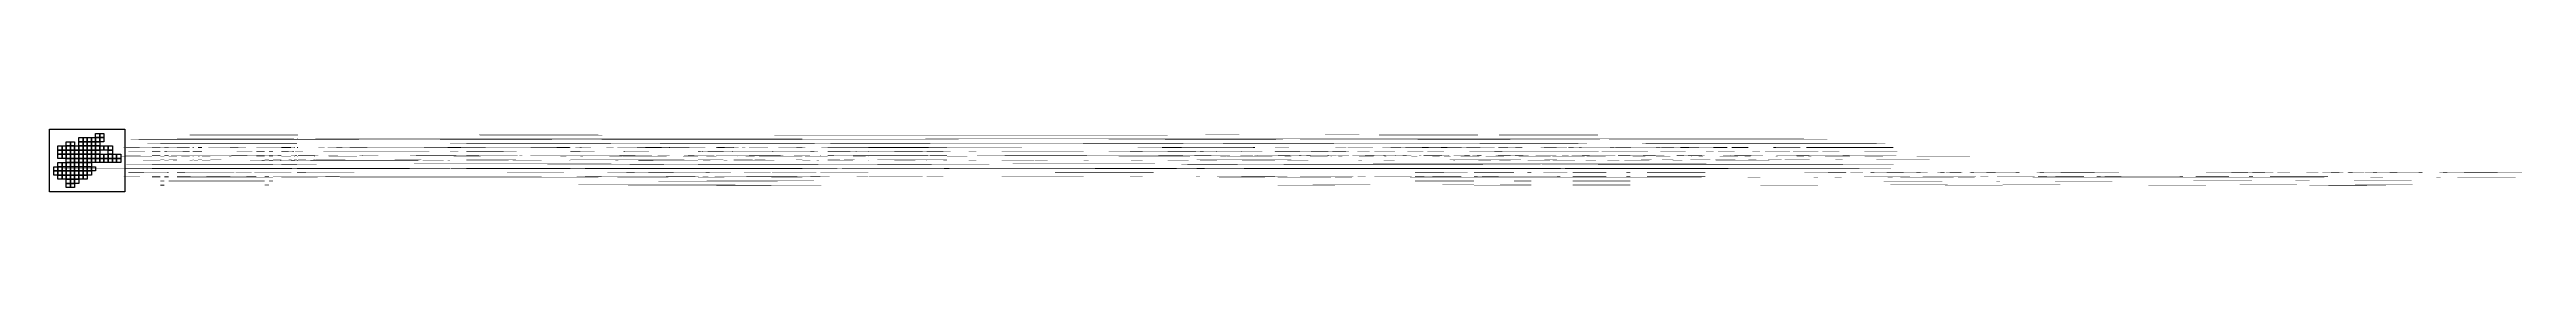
# Model space of a CAD drawing. Extents: x 731100 to 3689225, y 2902900 to 2977900.
import ezdxf

# ---------------------------------------------------------------- set-up
doc = ezdxf.new("R2010")
doc.units = 0
doc.header["$MEASUREMENT"] = 0
for name, color, linetype in [('METRO3D_TILEGRID_LIMIT_LIN', 133, 'CONTINUOUS'), ('METRO3D_TILEGRID_POLY', 59, 'CONTINUOUS'), ('TILE_LABELS', 120, 'CONTINUOUS')]:
    doc.layers.add(name, color=color, linetype=linetype)

msp = doc.modelspace()

# ---------------------------------------------------------------- linework, layer by layer
at = {"layer": 'METRO3D_TILEGRID_LIMIT_LIN'}
msp.add_lwpolyline([(736100, 2902900), (731100, 2902900), (731100, 2907900), (731100, 2912900), (731100, 2917900), (731100, 2922900), (731100, 2927900), (731100, 2932900), (731100, 2937900), (731100, 2942900), (731100, 2947900), (731100, 2952900), (731100, 2957900), (731100, 2962900), (731100, 2967900), (731100, 2972900), (731100, 2977900), (736100, 2977900), (741100, 2977900), (746100, 2977900), (751100, 2977900), (756100, 2977900), (761100, 2977900), (766100, 2977900), (771100, 2977900), (776100, 2977900), (781100, 2977900), (786100, 2977900), (791100, 2977900), (796100, 2977900), (801100, 2977900), (806100, 2977900), (811100, 2977900), (821100, 2977900), (821100, 2972900), (821100, 2967900), (821100, 2962900), (821100, 2957900), (821100, 2952900), (821100, 2947900), (821100, 2942900), (821100, 2937900), (821100, 2932900), (821100, 2927900), (821100, 2922900), (821100, 2917900), (821100, 2912900), (821100, 2907900), (821100, 2902900), (811100, 2902900), (806100, 2902900), (801100, 2902900), (796100, 2902900), (791100, 2902900), (786100, 2902900), (781100, 2902900), (776100, 2902900), (771100, 2902900), (766100, 2902900), (761100, 2902900), (756100, 2902900), (751100, 2902900), (746100, 2902900), (741100, 2902900)], close=True, dxfattribs=at)
at = {"layer": 'METRO3D_TILEGRID_POLY'}
for points in [[(751100, 2957900), (751100, 2962900), (756100, 2962900), (756100, 2957900)], [(756100, 2957900), (756100, 2962900), (761100, 2962900), (761100, 2957900)], [(766100, 2962900), (766100, 2967900), (771100, 2967900), (771100, 2962900)], [(766100, 2957900), (766100, 2962900), (771100, 2962900), (771100, 2957900)], [(771100, 2962900), (771100, 2967900), (776100, 2967900), (776100, 2962900)], [(771100, 2957900), (771100, 2962900), (776100, 2962900), (776100, 2957900)], [(776100, 2962900), (776100, 2967900), (781100, 2967900), (781100, 2962900)], [(776100, 2957900), (776100, 2962900), (781100, 2962900), (781100, 2957900)], [(781100, 2962900), (781100, 2967900), (786100, 2967900), (786100, 2962900)], [(781100, 2957900), (781100, 2962900), (786100, 2962900), (786100, 2957900)], [(786100, 2967900), (786100, 2972900), (791100, 2972900), (791100, 2967900)], [(786100, 2962900), (786100, 2967900), (791100, 2967900), (791100, 2962900)], [(786100, 2957900), (786100, 2962900), (791100, 2962900), (791100, 2957900)], [(791100, 2967900), (791100, 2972900), (796100, 2972900), (796100, 2967900)], [(791100, 2962900), (791100, 2967900), (796100, 2967900), (796100, 2962900)], [(736100, 2927900), (736100, 2932900), (741100, 2932900), (741100, 2927900)], [(741100, 2952900), (741100, 2957900), (746100, 2957900), (746100, 2952900)], [(741100, 2947900), (741100, 2952900), (746100, 2952900), (746100, 2947900)], [(741100, 2942900), (741100, 2947900), (746100, 2947900), (746100, 2942900)], [(741100, 2932900), (741100, 2937900), (746100, 2937900), (746100, 2932900)], [(741100, 2927900), (741100, 2932900), (746100, 2932900), (746100, 2927900)], [(746100, 2952900), (746100, 2957900), (751100, 2957900), (751100, 2952900)], [(746100, 2947900), (746100, 2952900), (751100, 2952900), (751100, 2947900)], [(746100, 2942900), (746100, 2947900), (751100, 2947900), (751100, 2942900)], [(746100, 2932900), (746100, 2937900), (751100, 2937900), (751100, 2932900)], [(746100, 2927900), (746100, 2932900), (751100, 2932900), (751100, 2927900)], [(751100, 2952900), (751100, 2957900), (756100, 2957900), (756100, 2952900)], [(751100, 2947900), (751100, 2952900), (756100, 2952900), (756100, 2947900)], [(751100, 2942900), (751100, 2947900), (756100, 2947900), (756100, 2942900)], [(751100, 2937900), (751100, 2942900), (756100, 2942900), (756100, 2937900)], [(751100, 2932900), (751100, 2937900), (756100, 2937900), (756100, 2932900)], [(751100, 2927900), (751100, 2932900), (756100, 2932900), (756100, 2927900)], [(756100, 2952900), (756100, 2957900), (761100, 2957900), (761100, 2952900)], [(756100, 2947900), (756100, 2952900), (761100, 2952900), (761100, 2947900)], [(756100, 2942900), (756100, 2947900), (761100, 2947900), (761100, 2942900)], [(756100, 2937900), (756100, 2942900), (761100, 2942900), (761100, 2937900)], [(756100, 2932900), (756100, 2937900), (761100, 2937900), (761100, 2932900)], [(756100, 2927900), (756100, 2932900), (761100, 2932900), (761100, 2927900)], [(761100, 2952900), (761100, 2957900), (766100, 2957900), (766100, 2952900)], [(761100, 2947900), (761100, 2952900), (766100, 2952900), (766100, 2947900)], [(761100, 2942900), (761100, 2947900), (766100, 2947900), (766100, 2942900)], [(761100, 2937900), (761100, 2942900), (766100, 2942900), (766100, 2937900)], [(761100, 2932900), (761100, 2937900), (766100, 2937900), (766100, 2932900)], [(761100, 2927900), (761100, 2932900), (766100, 2932900), (766100, 2927900)], [(766100, 2952900), (766100, 2957900), (771100, 2957900), (771100, 2952900)], [(766100, 2947900), (766100, 2952900), (771100, 2952900), (771100, 2947900)], [(766100, 2942900), (766100, 2947900), (771100, 2947900), (771100, 2942900)], [(766100, 2937900), (766100, 2942900), (771100, 2942900), (771100, 2937900)], [(766100, 2932900), (766100, 2937900), (771100, 2937900), (771100, 2932900)], [(766100, 2927900), (766100, 2932900), (771100, 2932900), (771100, 2927900)], [(771100, 2952900), (771100, 2957900), (776100, 2957900), (776100, 2952900)], [(771100, 2947900), (771100, 2952900), (776100, 2952900), (776100, 2947900)], [(771100, 2942900), (771100, 2947900), (776100, 2947900), (776100, 2942900)], [(771100, 2937900), (771100, 2942900), (776100, 2942900), (776100, 2937900)], [(771100, 2932900), (771100, 2937900), (776100, 2937900), (776100, 2932900)], [(771100, 2927900), (771100, 2932900), (776100, 2932900), (776100, 2927900)], [(776100, 2952900), (776100, 2957900), (781100, 2957900), (781100, 2952900)], [(776100, 2947900), (776100, 2952900), (781100, 2952900), (781100, 2947900)], [(776100, 2942900), (776100, 2947900), (781100, 2947900), (781100, 2942900)], [(776100, 2937900), (776100, 2942900), (781100, 2942900), (781100, 2937900)], [(776100, 2932900), (776100, 2937900), (781100, 2937900), (781100, 2932900)], [(776100, 2927900), (776100, 2932900), (781100, 2932900), (781100, 2927900)], [(781100, 2952900), (781100, 2957900), (786100, 2957900), (786100, 2952900)], [(781100, 2947900), (781100, 2952900), (786100, 2952900), (786100, 2947900)], [(781100, 2942900), (781100, 2947900), (786100, 2947900), (786100, 2942900)], [(781100, 2937900), (781100, 2942900), (786100, 2942900), (786100, 2937900)], [(781100, 2927900), (781100, 2932900), (786100, 2932900), (786100, 2927900)], [(786100, 2952900), (786100, 2957900), (791100, 2957900), (791100, 2952900)], [(786100, 2947900), (786100, 2952900), (791100, 2952900), (791100, 2947900)], [(786100, 2942900), (786100, 2947900), (791100, 2947900), (791100, 2942900)], [(786100, 2937900), (786100, 2942900), (791100, 2942900), (791100, 2937900)], [(791100, 2952900), (791100, 2957900), (796100, 2957900), (796100, 2952900)], [(791100, 2942900), (791100, 2947900), (796100, 2947900), (796100, 2942900)], [(791100, 2937900), (791100, 2942900), (796100, 2942900), (796100, 2937900)], [(796100, 2952900), (796100, 2957900), (801100, 2957900), (801100, 2952900)], [(796100, 2942900), (796100, 2947900), (801100, 2947900), (801100, 2942900)], [(796100, 2937900), (796100, 2942900), (801100, 2942900), (801100, 2937900)], [(801100, 2952900), (801100, 2957900), (806100, 2957900), (806100, 2952900)], [(801100, 2947900), (801100, 2952900), (806100, 2952900), (806100, 2947900)], [(801100, 2942900), (801100, 2947900), (806100, 2947900), (806100, 2942900)], [(801100, 2937900), (801100, 2942900), (806100, 2942900), (806100, 2937900)], [(806100, 2942900), (806100, 2947900), (811100, 2947900), (811100, 2942900)], [(806100, 2937900), (806100, 2942900), (811100, 2942900), (811100, 2937900)], [(811100, 2942900), (811100, 2947900), (816100, 2947900), (816100, 2942900)], [(811100, 2937900), (811100, 2942900), (816100, 2942900), (816100, 2937900)], [(736100, 2922900), (736100, 2927900), (741100, 2927900), (741100, 2922900)], [(741100, 2922900), (741100, 2927900), (746100, 2927900), (746100, 2922900)], [(741100, 2917900), (741100, 2922900), (746100, 2922900), (746100, 2917900)], [(746100, 2922900), (746100, 2927900), (751100, 2927900), (751100, 2922900)], [(746100, 2917900), (746100, 2922900), (751100, 2922900), (751100, 2917900)], [(751100, 2922900), (751100, 2927900), (756100, 2927900), (756100, 2922900)], [(751100, 2917900), (751100, 2922900), (756100, 2922900), (756100, 2917900)], [(751100, 2912900), (751100, 2917900), (756100, 2917900), (756100, 2912900)], [(751100, 2907900), (751100, 2912900), (756100, 2912900), (756100, 2907900)], [(756100, 2922900), (756100, 2927900), (761100, 2927900), (761100, 2922900)], [(756100, 2917900), (756100, 2922900), (761100, 2922900), (761100, 2917900)], [(756100, 2912900), (756100, 2917900), (761100, 2917900), (761100, 2912900)], [(756100, 2907900), (756100, 2912900), (761100, 2912900), (761100, 2907900)], [(761100, 2922900), (761100, 2927900), (766100, 2927900), (766100, 2922900)], [(761100, 2917900), (761100, 2922900), (766100, 2922900), (766100, 2917900)], [(761100, 2912900), (761100, 2917900), (766100, 2917900), (766100, 2912900)], [(766100, 2922900), (766100, 2927900), (771100, 2927900), (771100, 2922900)], [(766100, 2917900), (766100, 2922900), (771100, 2922900), (771100, 2917900)], [(771100, 2922900), (771100, 2927900), (776100, 2927900), (776100, 2922900)], [(771100, 2917900), (771100, 2922900), (776100, 2922900), (776100, 2917900)], [(776100, 2922900), (776100, 2927900), (781100, 2927900), (781100, 2922900)]]:
    msp.add_lwpolyline(points, close=True, dxfattribs=at)

# ---------------------------------------------------------------- texts
at = {"layer": 'TILE_LABELS', "width": 1000}
for s, p in [('J-2', (783600, 2965400)), ('J-3', (783600, 2960400)), ('G-2', (768600, 2965400)), ('G-3', (768600, 2960400)), ('D-3', (753600, 2960400)), ('E-3', (758600, 2960400)), ('H-2', (773600, 2965400)), ('H-3', (773600, 2960400)), ('K-1', (788600, 2970400)), ('K-2', (788600, 2965400)), ('K-3', (788600, 2960400)), ('I-2', (778600, 2965400)), ('I-3', (778600, 2960400)), ('L-1', (793600, 2970400)), ('L-2', (793600, 2965400)), ('A-9', (738600, 2930400)), ('J-4', (783600, 2955400)), ('J-5', (783600, 2950400)), ('J-6', (783600, 2945400)), ('J-7', (783600, 2940400)), ('J-9', (783600, 2930400)), ('C-4', (748600, 2955400)), ('C-5', (748600, 2950400)), ('C-6', (748600, 2945400)), ('C-8', (748600, 2935400)), ('C-9', (748600, 2930400)), ('G-4', (768600, 2955400)), ('G-5', (768600, 2950400)), ('G-6', (768600, 2945400)), ('G-7', (768600, 2940400)), ('G-8', (768600, 2935400)), ('G-9', (768600, 2930400)), ('B-4', (743600, 2955400)), ('B-5', (743600, 2950400)), ('B-6', (743600, 2945400)), ('B-8', (743600, 2935400)), ('B-9', (743600, 2930400)), ('D-4', (753600, 2955400)), ('D-5', (753600, 2950400)), ('D-6', (753600, 2945400)), ('D-7', (753600, 2940400)), ('D-8', (753600, 2935400)), ('D-9', (753600, 2930400)), ('E-4', (758600, 2955400)), ('E-5', (758600, 2950400)), ('E-6', (758600, 2945400)), ('E-7', (758600, 2940400)), ('E-8', (758600, 2935400)), ('E-9', (758600, 2930400)), ('O-6', (808600, 2945400)), ('O-7', (808600, 2940400)), ('F-4', (763600, 2955400)), ('F-5', (763600, 2950400)), ('F-6', (763600, 2945400)), ('F-7', (763600, 2940400)), ('F-8', (763600, 2935400)), ('F-9', (763600, 2930400)), ('H-4', (773600, 2955400)), ('H-5', (773600, 2950400)), ('H-6', (773600, 2945400)), ('H-7', (773600, 2940400)), ('H-8', (773600, 2935400)), ('H-9', (773600, 2930400)), ('K-4', (788600, 2955400)), ('K-5', (788600, 2950400)), ('K-6', (788600, 2945400)), ('K-7', (788600, 2940400)), ('I-4', (778600, 2955400)), ('I-5', (778600, 2950400)), ('I-6', (778600, 2945400)), ('I-7', (778600, 2940400)), ('I-8', (778600, 2935400)), ('I-9', (778600, 2930400)), ('L-4', (793600, 2955400)), ('L-6', (793600, 2945400)), ('L-7', (793600, 2940400)), ('M-4', (798600, 2955400)), ('M-6', (798600, 2945400)), ('M-7', (798600, 2940400)), ('N-4', (803600, 2955400)), ('N-5', (803600, 2950400)), ('N-6', (803600, 2945400)), ('N-7', (803600, 2940400)), ('P-6', (813600, 2945400)), ('P-7', (813600, 2940400)), ('A-10', (738600, 2925400)), ('C-10', (748600, 2925400)), ('C-11', (748600, 2920400)), ('G-10', (768600, 2925400)), ('G-11', (768600, 2920400)), ('B-10', (743600, 2925400)), ('B-11', (743600, 2920400)), ('D-10', (753600, 2925400)), ('D-11', (753600, 2920400)), ('D-12', (753600, 2915400)), ('D-13', (753600, 2910400)), ('E-10', (758600, 2925400)), ('E-11', (758600, 2920400)), ('E-12', (758600, 2915400)), ('E-13', (758600, 2910400)), ('F-10', (763600, 2925400)), ('F-11', (763600, 2920400)), ('F-12', (763600, 2915400)), ('H-10', (773600, 2925400)), ('H-11', (773600, 2920400)), ('I-10', (778600, 2925400))]:
    msp.add_text(s, height=1000, dxfattribs=at).set_placement(p)

doc.saveas('drawing.dxf')
